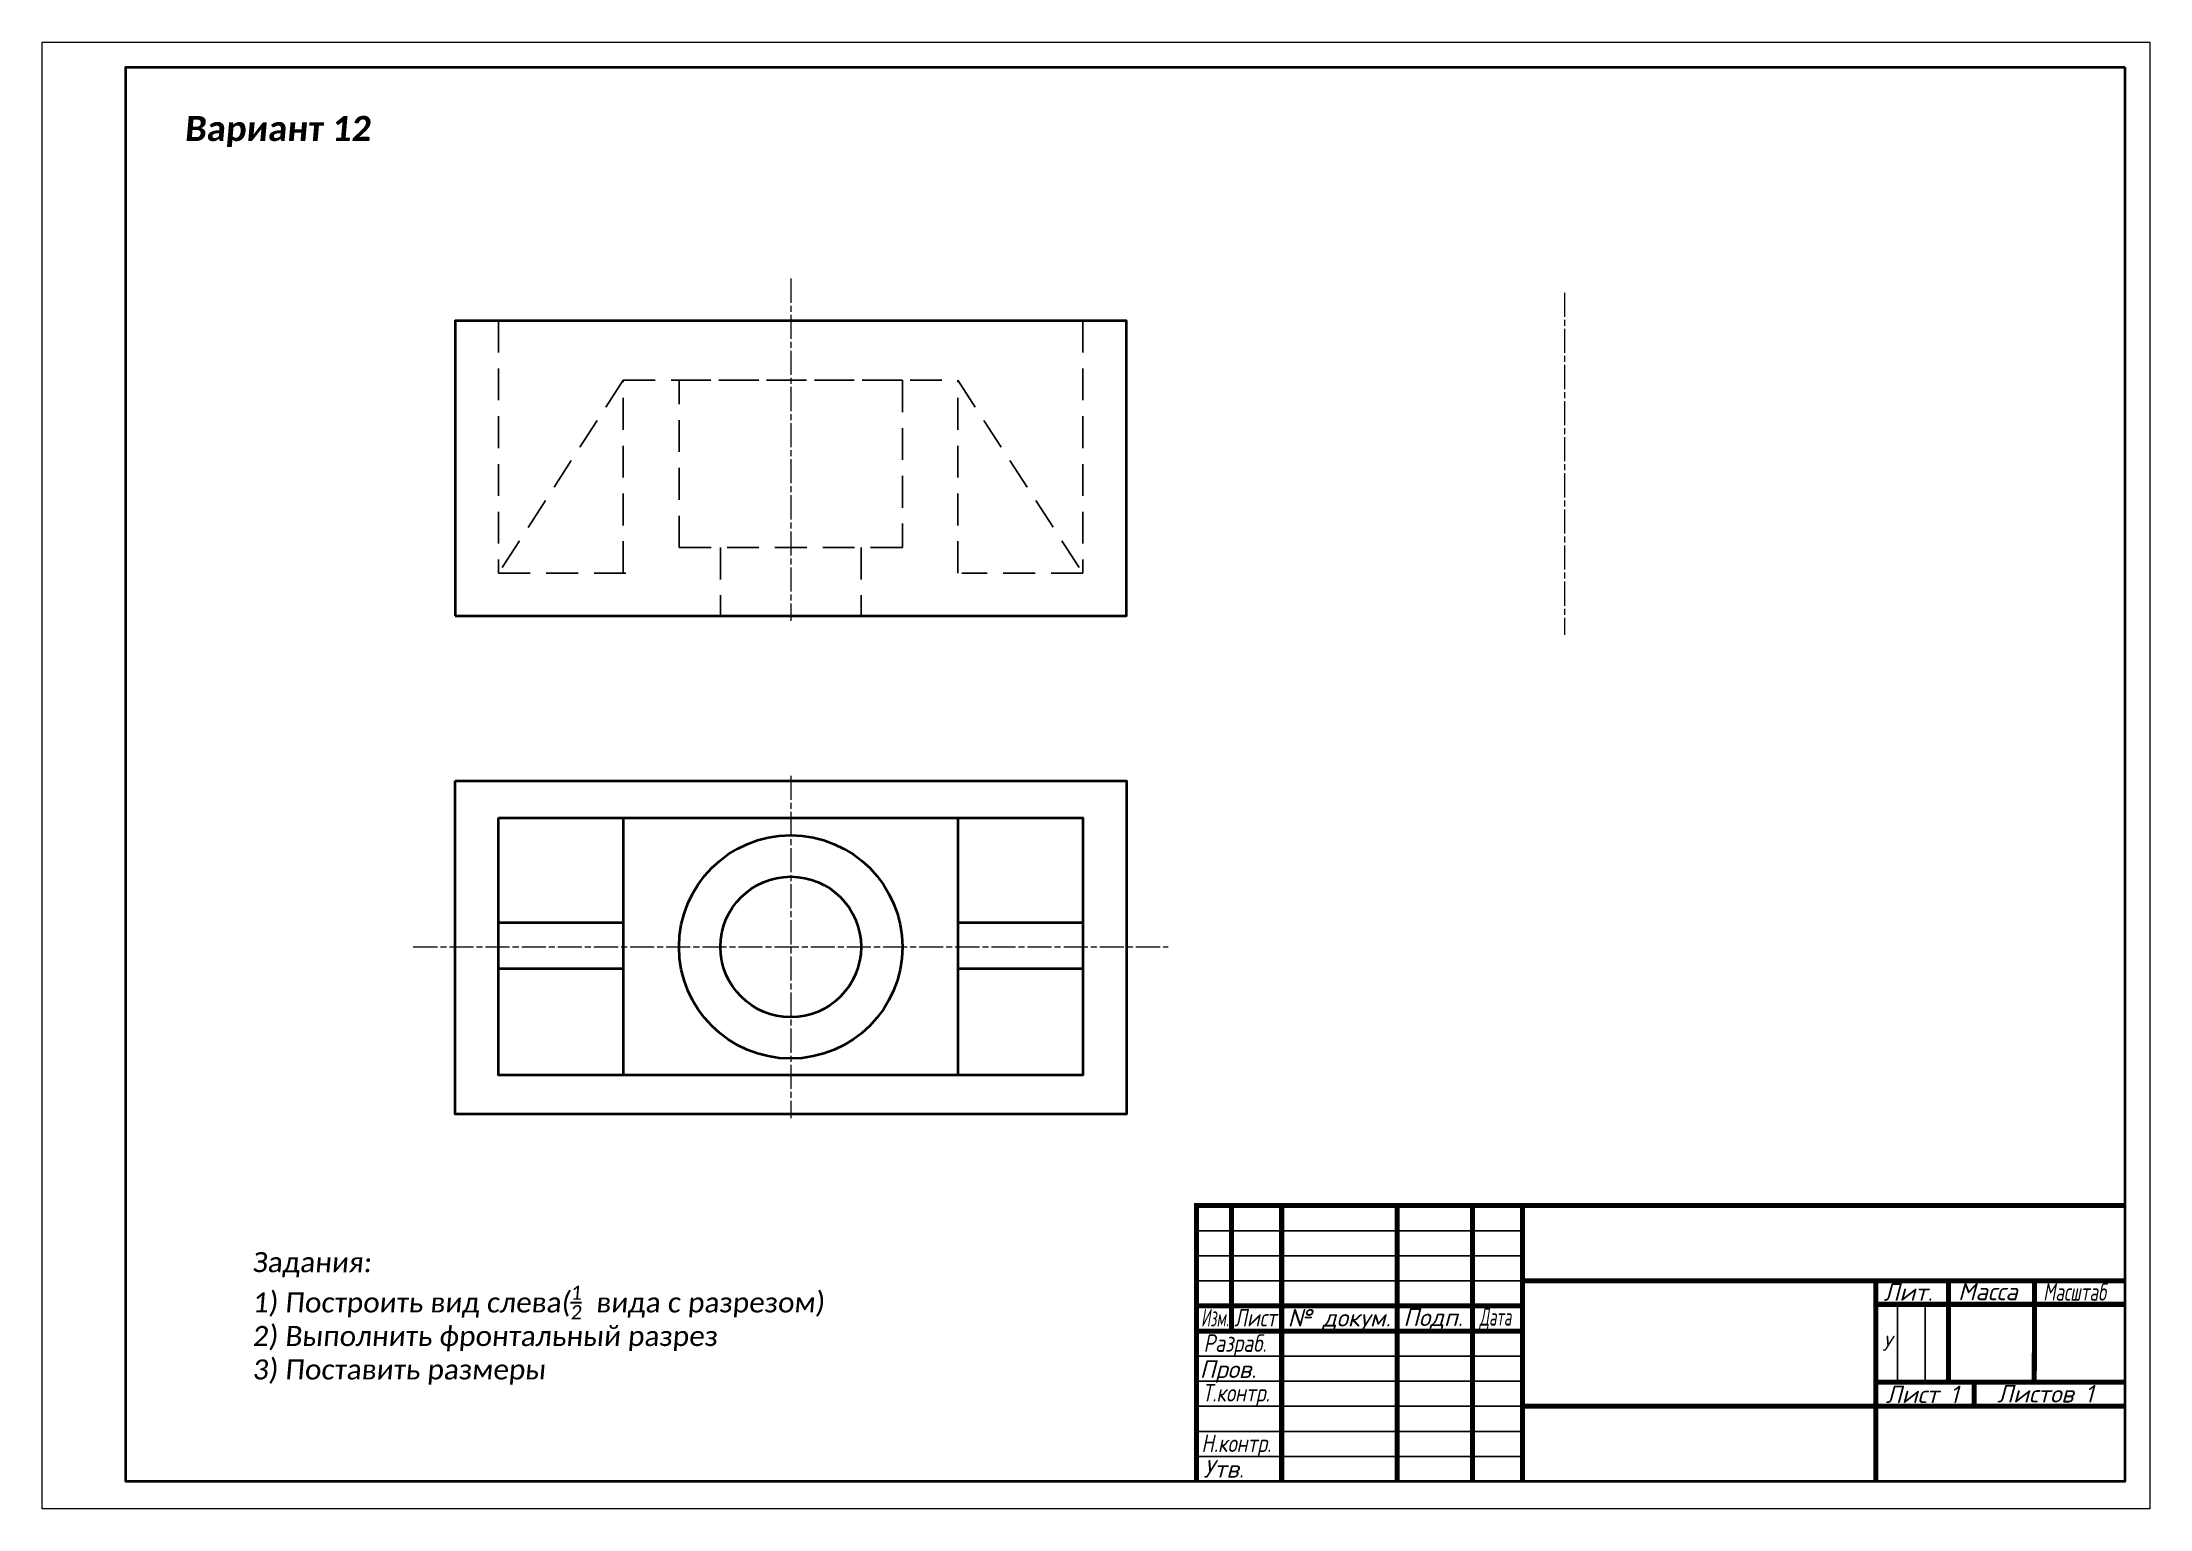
# Model space of a CAD drawing. Header units: millimetres. Extents: x 323 to 3799, y 181 to 802.
# Drawn here: x 1627.5 to 2047.5, y 183.4 to 475.8 of the extents above; entities that cross this region are included whole.
import ezdxf

# ---------------------------------------------------------------- set-up
doc = ezdxf.new("R2010")
doc.units = ezdxf.units.MM
doc.linetypes.add('ACAD_ISO08W100', pattern=[36, 24, -3, 6, -3])
doc.linetypes.add('невидимая', pattern=[9.525, 6.35, -3.175])
doc.styles.get("Standard").update_dxf_attribs({"font": 'calibri.ttf'})
doc.styles.add('стиль1', font='calibrib.ttf', dxfattribs={"oblique": 5})

msp = doc.modelspace()

# ---------------------------------------------------------------- texts
at = {"color": 7, "lineweight": 0, "style": 'стиль1', "oblique": 5}
msp.add_text('Вариант 12', height=5, dxfattribs=at).set_placement((1655.82, 456.13))
at = {"color": 5, "lineweight": 30, "insert": (1669.38, 234.63), "char_height": 4, "width": 122.6531, "attachment_point": 1, "style": 'стиль1'}
msp.add_mtext('\\A1;{\\fCalibri|b0|i0|c204|p34;\\C7;Задания:\\P1) Построить вид слева(\\H0.7x;\\S1/2;\\H1.4286x;  вида с разрезом)\\P2) Выполнить фронтальный разрез\\P3) Поставить размеры}', dxfattribs=at)
at = {"char_height": 3.5}
for s, insert, width, attachment_point in [('{\\fISOCPEUR|b0|i1|c204|p34;Лит.}', (1994.38, 228.42), 14.4663, 1), ('{\\fISOCPEUR|b0|i1|c204|p34;Масса}', (2009.26, 228.54), 17.1298, 1), ('{\\fISOCPEUR|b0|i1|c204|p34;\\W0.7;Масштаб}', (2026.23, 228.46), 18, 1), ('\\W0.6;{\\fISOCPEUR|b0|i1|c204|p34;Изм.}', (1858.41, 223.31), 7, 1), ('{\\fISOCPEUR|b0|i1|c204|p34;\\W0.8;Лист}', (1865.02, 223.31), 10, 1), ('{\\fISOCPEUR|b0|i1|c204|p34;№ докум.}', (1875.67, 223.3), 23, 1), ('{\\fISOCPEUR|b0|i1|c204|p34;Подп.}', (1904.64, 221.36), 15, 5), ('{\\fISOCPEUR|b0|i1|c204|p34;\\W0.6;Дата}', (1913.91, 223.49), 10, 1), ('\\W0.8;{\\fISOCPEUR|b0|i1|c204|p34;Разраб.}', (1858.91, 218.25), 17, 1), ('{\\fISOCPEUR|b0|i1|c204|p34;Пров.}', (1858.15, 213.04), 17, 1), ('\\W0.8;{\\fISOCPEUR|b0|i1|c204|p34;Т.контр.}', (1865.37, 206.12), 17, 5), ('{\\fISOCPEUR|b0|i1|c204|p34;Лист 1}', (1994.85, 208.04), 19.6013, 1), ('{\\fISOCPEUR|b0|i1|c204|p34;Листов 1}', (2017.05, 208.15), 30, 1), ('\\W0.8;{\\fISOCPEUR|b0|i1|c204|p34;Н.контр.}', (1858.48, 198.28), 17, 1), ('{\\fISOCPEUR|b0|i1|c204|p34;Утв.}', (1858.87, 193.17), 17, 1)]:
    msp.add_mtext(s, dxfattribs=dict(at, insert=insert, width=width, attachment_point=attachment_point))
at = {"color": 3, "insert": (1995.06, 216.46), "char_height": 3, "width": 4.3536, "attachment_point": 5}
msp.add_mtext('{\\fISOCPEUR|b0|i1|c204|p34;\\C256;У}', dxfattribs=at)

# ---------------------------------------------------------------- linework, layer by layer
at = {"linetype": 'ACAD_ISO08W100', "lineweight": 15, "ltscale": 0.2}
for p, q in [((1776.65, 428.7), (1776.65, 360.47)), ((1930.81, 425.89), (1930.81, 357.66)), ((1776.65, 329.58), (1776.65, 261.35)), ((1701.44, 295.47), (1851.87, 295.47))]:
    msp.add_line(p, q, dxfattribs=at)
at = {"linetype": 'невидимая', "lineweight": 25}
for p, q in [((1718.4, 420.31), (1718.4, 369.98)), ((1834.87, 420.31), (1834.87, 369.98)), ((1743.28, 408.43), (1718.4, 369.98)), ((1743.28, 369.98), (1743.28, 408.43)), ((1743.28, 408.43), (1809.96, 408.43)), ((1809.96, 369.98), (1809.96, 408.43)), ((1809.96, 408.43), (1834.87, 369.98)), ((1762.64, 375.09), (1762.64, 361.49)), ((1790.66, 375.09), (1790.66, 361.49)), ((1718.4, 369.98), (1744.14, 369.98)), ((1834.87, 369.98), (1810.74, 369.98))]:
    msp.add_line(p, q, dxfattribs=at)
at = {"color": 7, "lineweight": 0}
msp.add_line((1816.07, 407.83), (1816.07, 407.83), dxfattribs=at)
at = {"lineweight": 40}
for p, q in [((1743.28, 321.23), (1743.28, 269.92)), ((1809.96, 321.23), (1809.96, 269.92)), ((1718.4, 300.34), (1743.28, 300.34)), ((1809.96, 300.34), (1834.85, 300.34)), ((1718.4, 291.2), (1743.28, 291.2)), ((1809.96, 291.2), (1834.85, 291.2))]:
    msp.add_line(p, q, dxfattribs=at)
for p, q in [((1922.48, 233.9), (1922.48, 243.9)), ((1857.48, 238.9), (1922.48, 238.9)), ((1857.48, 233.9), (1922.48, 233.9)), ((1857.48, 228.9), (1922.48, 228.9)), ((2007.35, 228.9), (1992.88, 228.9)), ((1997.23, 224.22), (1997.23, 208.7)), ((2002.7, 224.22), (2002.7, 208.7)), ((1857.48, 213.9), (1922.48, 213.9)), ((1857.48, 208.9), (1922.48, 208.9)), ((1857.48, 203.9), (1922.48, 203.9)), ((1857.48, 198.9), (1922.48, 198.9)), ((1857.48, 193.9), (1857.48, 193.9)), ((1857.48, 193.9), (1857.48, 188.9)), ((1857.48, 193.9), (1922.48, 193.9))]:
    msp.add_line(p, q)
at = {"lineweight": 0}
msp.add_lwpolyline([(1627.48, 475.84), (2047.48, 475.84), (2047.48, 183.45), (1627.48, 183.45)], close=True, dxfattribs=at)
at = {"lineweight": 40}
for points in [[(2042.48, 470.84), (2042.48, 188.9), (1644.14, 188.9), (1644.14, 470.84)], [(1709.77, 361.49), (1843.53, 361.49), (1843.53, 420.31), (1709.77, 420.31)], [(1709.77, 328.58), (1843.53, 328.58), (1843.53, 262.16), (1709.77, 262.16)], [(1718.43, 321.23), (1834.88, 321.23), (1834.85, 269.92), (1718.4, 269.92)]]:
    msp.add_lwpolyline(points, close=True, dxfattribs=at)
at = {"linetype": 'невидимая', "lineweight": 25}
msp.add_lwpolyline([(1754.4, 408.43), (1798.92, 408.43), (1798.9, 375.09), (1754.39, 375.09)], close=True, dxfattribs=at)
at = {"lineweight": 40, "const_width": 1}
for points in [[(2042.48, 243.9), (1857.48, 243.9), (1857.48, 188.9)], [(1864.48, 243.9), (1864.48, 218.9)], [(1874.48, 243.9), (1874.48, 188.9)], [(1897.48, 243.9), (1897.48, 188.9)], [(1912.48, 243.9), (1912.48, 188.9)], [(1922.48, 243.9), (1922.48, 188.9)], [(1922.48, 228.9), (2042.48, 228.9)], [(1992.88, 228.9), (1992.88, 188.9)], [(2007.35, 208.7), (2007.35, 228.9)], [(2024.48, 228.9), (2024.46, 208.7)], [(1857.48, 223.9), (1922.48, 223.9)], [(1992.88, 224.22), (2042.48, 224.22)], [(1857.48, 218.9), (1922.48, 218.9)], [(2007.35, 208.7), (1992.88, 208.7)], [(2007.35, 208.7), (2042.48, 208.7)], [(2012.48, 208.7), (2012.48, 203.9)], [(1922.48, 203.9), (2042.48, 203.9)]]:
    msp.add_lwpolyline(points, dxfattribs=at)
at = {"lineweight": 40}
for radius in [22.26, 14.01]:
    msp.add_circle((1776.65, 295.47), radius, dxfattribs=at)

msp.set_redraw_order([(e.dxf.handle, doc.entitydb.next_handle()) for e in msp.query("TEXT MTEXT ATTDEF DIMENSION ARC_DIMENSION")])  # texts and dimensions are drawn at this point

doc.saveas('drawing.dxf')
